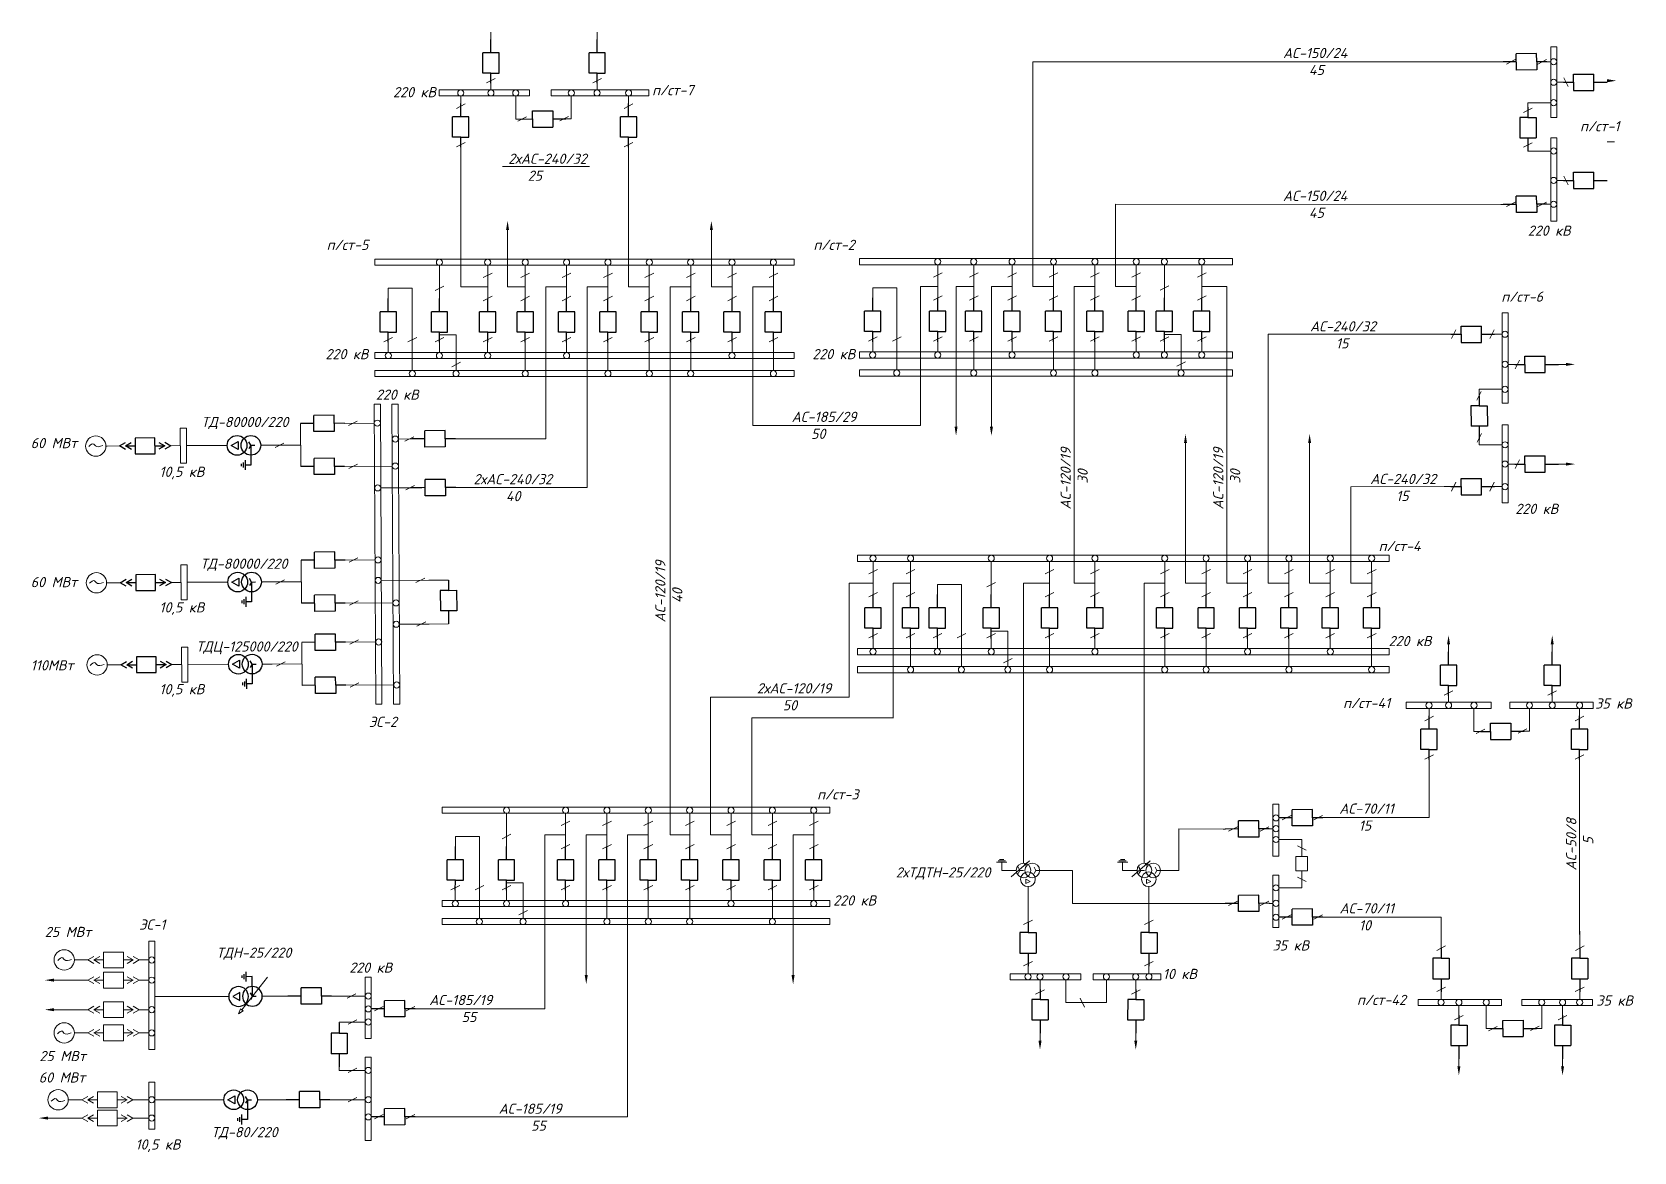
# Model space of a CAD drawing. Header units: millimetres. Extents: x -491 to 2311, y -1641 to -197.
# Drawn here: x -491 to 296, y -1641 to -1091 of the extents above; entities that cross this region are included whole.
import ezdxf

# ---------------------------------------------------------------- set-up
doc = ezdxf.new("R2010")
doc.units = ezdxf.units.MM
for name, color, linetype, lineweight in [('разм.', 7, 'Continuous', 18), ('текст', 6, 'Continuous', 30), ('тонкая', 7, 'Continuous', 20), ('штриховка', 2, 'Continuous', 20)]:
    doc.layers.add(name, color=color, linetype=linetype, lineweight=lineweight)
doc.layers.add('СХЕМА1', color=7, linetype='Continuous')
doc.styles.add('ГОСТ', font='isocpeui.ttf')

msp = doc.modelspace()

# ---------------------------------------------------------------- texts
at = {"color": 18, "lineweight": 15, "true_color": 0x000000, "char_height": 5, "attachment_point": 1, "style": 'ГОСТ'}
for s, insert in [('10,5 кВ', (-428.46, -1304.56)), ('10,5 кВ', (-428.46, -1371.15)), ('10,5 кВ', (-428.46, -1411.31)), ('10 кВ', (64.51, -1551.13))]:
    msp.add_mtext_dynamic_manual_height_columns(s, width=29.4775, gutter_width=12.5, heights=[14.71], dxfattribs=dict(at, insert=insert))
at = {"layer": 'текст', "color": 18, "lineweight": 15, "true_color": 0x000000, "char_height": 5, "attachment_point": 1, "style": 'ГОСТ'}
for s, width, gutter_width, heights, insert in [('АС-150/24\\P    45', 29.0657, 20, [0], (123.53, -1098.92)), ('п/ст-7', 29.4775, 12.5, [14.71], (-186.38, -1117.17)), ('2хАС-240/32\\P   25', 29.0657, 20, [0], (-257.07, -1150.84)), ('АС-150/24\\P    45', 29.0657, 20, [0], (123.53, -1169.05)), ('п/ст-5', 29.4775, 12.5, [14.71], (-346.28, -1193.12)), ('п/ст-2', 29.4775, 12.5, [14.71], (-107.12, -1193.12)), ('п/ст-6', 29.4775, 12.5, [14.71], (230.8, -1218.55)), ('АС-240/32\\P    15', 29.0657, 20, [0], (136.82, -1233.13)), ('220 кВ', 29.0657, 20, [0], (-346.84, -1246.78)), ('220 кВ', 29.0657, 20, [0], (-107.68, -1246.78)), ('220 кВ', 29.0657, 20, [0], (-322.11, -1266.67)), ('ТД-80000/220', 29.0657, 20, [0], (-407.84, -1280.1)), ('АС-185/29\\P   50', 29.0657, 20, [0], (-117.85, -1277.58)), ('60 МВт', 32.6542, 12.5, [14.71], (-491.67, -1290.47)), ('2хАС-240/32\\P     40', 29.0657, 20, [0], (-274.13, -1308.18)), ('АС-240/32\\P    15', 29.0657, 20, [0], (166.4, -1308.06)), ('п/ст-4', 29.4775, 12.5, [14.71], (170.54, -1341.03)), ('ТД-80000/220', 29.0657, 20, [0], (-408.34, -1349.69)), ('60 МВт', 32.6542, 12.5, [14.71], (-491.67, -1358.73)), ('ТДЦ-125000/220', 29.0657, 20, [0], (-410.38, -1390.35)), ('220 кВ', 29.0657, 20, [0], (175.43, -1387.68)), ('110МВт', 32.6542, 12.5, [14.71], (-491.67, -1399.6)), ('2хАС-120/19\\P    50', 29.0657, 20, [0], (-134.95, -1410.88)), ('п/ст-41', 29.4775, 12.5, [14.71], (153.09, -1418.11)), ('35 кВ', 29.0657, 20, [0], (276.93, -1418.33)), ('ЭС-2', 29.4775, 12.5, [14.71], (-325.51, -1427.33)), ('п/ст-3', 29.4775, 12.5, [14.71], (-105.31, -1462.94)), ('АС-70/11\\P   15', 29.0657, 20, [0], (151.19, -1469.96)), ('2хТДТН-25/220', 29.0657, 20, [0], (-66.73, -1501.28)), ('220 кВ', 29.0657, 20, [0], (-97.42, -1515.04)), ('АС-70/11\\P   10', 29.0657, 20, [0], (151.31, -1518.91)), ('ЭС-1', 29.4775, 12.5, [14.71], (-438.36, -1526.89)), ('ТДН-25/220', 29.0657, 20, [0], (-400.42, -1540.7)), ('35 кВ', 29.0657, 20, [0], (118.41, -1537.13)), ('220 кВ', 29.0657, 20, [0], (-335.16, -1548.03)), ('АС-185/19\\P     55', 29.0657, 20, [0], (-295.9, -1563.94)), ('п/ст-42', 29.4775, 12.5, [14.71], (159.9, -1563.87)), ('35 кВ', 29.0657, 20, [0], (277.52, -1564.2)), ('АС-185/19\\P     55', 29.0657, 20, [0], (-261.79, -1617.32)), ('ТД-80/220', 29.0657, 20, [0], (-402.87, -1628.82)), ('10,5 кВ', 29.0657, 20, [0], (-440.21, -1634.88))]:
    msp.add_mtext_dynamic_manual_height_columns(s, width=width, gutter_width=gutter_width, heights=heights, dxfattribs=dict(at, insert=insert))
at = {"layer": 'текст', "lineweight": 15, "char_height": 5, "attachment_point": 1, "style": 'ГОСТ'}
for s, width, gutter_width, heights, insert in [('220 кВ', 29.4775, 12.5, [14.71], (-313.63, -1118.15)), ('п/ст-1', 29.0657, 20, [0], (269.48, -1134.86)), ('220 кВ', 29.4775, 12.5, [14.71], (243.79, -1186.16)), ('220 кВ', 29.4775, 12.5, [14.71], (237.68, -1322.75)), ('25 МВт', 32.6542, 12.5, [14.71], (-484.76, -1530.51)), ('25 МВт', 32.6542, 12.5, [14.71], (-487.39, -1591.45)), ('60 МВт', 32.6542, 12.5, [14.71], (-487.72, -1601.99))]:
    msp.add_mtext_dynamic_manual_height_columns(s, width=width, gutter_width=gutter_width, heights=heights, dxfattribs=dict(at, insert=insert))
at = {"layer": 'текст', "color": 18, "lineweight": 15, "true_color": 0x000000, "char_height": 5, "attachment_point": 1, "rotation": 90, "style": 'ГОСТ'}
for s, insert in [('АС-120/19\\P    30', (14.28, -1325.56)), ('АС-120/19\\P    30', (89.23, -1325.56)), ('АС-120/19\\P   40', (-184.86, -1381.03)), ('АС-50/8\\P    5', (262.66, -1502.82))]:
    msp.add_mtext_dynamic_manual_height_columns(s, width=29.0657, gutter_width=20, heights=[0], dxfattribs=dict(at, insert=insert))

# ---------------------------------------------------------------- blocks, each defined once
blk = doc.blocks.new('Выключатель')
for p, q in [((0, 10), (0, 16.5)), ((-4, 0), (-4, 10)), ((-4, 10), (4, 10)), ((4, 0), (4, 10)), ((0, 0), (-4, 0)), ((0, 0), (4, 0)), ((0, -5), (0, 0))]:
    blk.add_line(p, q)
blk = doc.blocks.new('Треугольник соединение трансформаторных обмоток')
blk.add_lwpolyline([(0, 0), (-1.91, -3.48), (2.06, -3.39)], close=True)
blk = doc.blocks.new('двухобмоточный Т с ГЗН')
for p, q in [((4.84, 0.01), (4.84, 9.69)), ((4.84, 9.69), (7.74, 9.69)), ((7.74, 7.27), (7.74, 12.11)), ((8.71, 8.48), (8.71, 10.9)), ((9.68, 9.09), (9.68, 10.3)), ((4.84, 0.01), (2.9, 0.01)), ((4.84, 0.01), (5.81, 1.69)), ((4.84, 0.01), (5.81, -1.66))]:
    blk.add_line(p, q)
for centre in [(4.84, 0.01), (11.62, 0.01)]:
    blk.add_circle(centre, 4.84)
at = {"xscale": -1, "rotation": 271.3243834776337}
blk.add_blockref('Треугольник соединение трансформаторных обмоток', (14.49, 0.01), dxfattribs=at)
blk = doc.blocks.new('Вводной выключатель')
at = {"color": 7}
for p, q in [((-1.68, -2.9), (0, 0)), ((0, 0), (1.68, -2.9)), ((-3.87, -7.74), (-3.87, -17.42)), ((3.87, -7.74), (-3.87, -7.74)), ((-1.68, -5.81), (0, -2.9)), ((0, -7.74), (0, -2.9)), ((0, -2.9), (1.68, -5.81)), ((3.87, -17.42), (3.87, -7.74)), ((-3.87, -17.42), (3.87, -17.42)), ((0, -22.26), (-1.68, -19.36)), ((0, -25.17), (-1.68, -22.26)), ((0, -22.26), (0, -17.42)), ((1.68, -19.36), (0, -22.26)), ((1.68, -22.26), (0, -25.17))]:
    blk.add_line(p, q, dxfattribs=at)

# ---------------------------------------------------------------- linework, layer by layer
at = {"lineweight": 15}
for p, q in [((-259.81, -1157.17), (-217.15, -1157.17)), ((-433.67, -1590.78), (-433.67, -1537.58)), ((-430.67, -1537.58), (-433.67, -1537.58)), ((-430.67, -1590.78), (-430.67, -1537.58)), ((-430.67, -1590.78), (-430.67, -1537.58)), ((-438.42, -1546.77), (-433.67, -1546.77)), ((-470.22, -1556.69), (-480.23, -1556.69)), ((-438.42, -1556.69), (-433.67, -1556.69)), ((-388, -1571.3), (-375.34, -1555.15)), ((-394.38, -1564.7), (-430.67, -1564.7)), ((-365.32, -1564.51), (-377.93, -1564.59)), ((-343.82, -1564.51), (-327.35, -1564.51)), ((-470.22, -1571.2), (-480.23, -1571.2)), ((-438.42, -1571.2), (-433.67, -1571.2)), ((-388.68, -1570.78), (-389.57, -1573.31)), ((-387.33, -1571.82), (-389.57, -1573.31)), ((-388, -1571.3), (-388.68, -1570.78)), ((-388, -1571.3), (-387.33, -1571.82)), ((-340.13, -1582.8), (-340.13, -1577.26)), ((-340.13, -1577.26), (-327.35, -1577.26)), ((-438.42, -1582.58), (-433.67, -1582.58)), ((-430.67, -1590.78), (-433.67, -1590.78)), ((-340.13, -1592.98), (-340.13, -1601)), ((-340.13, -1601), (-327.35, -1601)), ((-433.67, -1623.9), (-433.67, -1606.74)), ((-433.67, -1606.74), (-430.67, -1606.74)), ((-433.67, -1610.99), (-433.67, -1629.88)), ((-430.67, -1606.74), (-430.67, -1629.88)), ((-441.42, -1615.44), (-433.67, -1615.44)), ((-396.77, -1615.44), (-430.67, -1615.44)), ((-366.14, -1615.44), (-380.32, -1615.44)), ((-346.21, -1615.44), (-327.35, -1615.44)), ((-473.22, -1624.43), (-483.23, -1624.43)), ((-441.42, -1624.43), (-433.67, -1624.43)), ((-433.67, -1629.88), (-430.67, -1629.88))]:
    msp.add_line(p, q, dxfattribs=at)
at = {"color": 18, "lineweight": 15, "true_color": 0x000000}
for p, q in [((-322.96, -1273.88), (-319.9, -1273.86)), ((-322.96, -1273.88), (-322.19, -1421.24)), ((-319.9, -1273.86), (-319.13, -1421.23)), ((-314.23, -1273.83), (-311.16, -1273.81)), ((-314.23, -1273.83), (-313.45, -1421.2)), ((-311.16, -1273.81), (-310.39, -1421.19)), ((-415.18, -1285.69), (-418.18, -1285.71)), ((-418.09, -1302.87), (-418.18, -1285.71)), ((-415.09, -1302.85), (-415.18, -1285.69)), ((-415.09, -1302.85), (-415.18, -1285.69)), ((-359.08, -1283.38), (-358.97, -1304.5)), ((-337.58, -1283.27), (-322.92, -1283.19)), ((-448.05, -1294.39), (-454.69, -1294.42)), ((-454.05, -1294.42), (-454.69, -1294.42)), ((-422.88, -1294.26), (-418.13, -1294.23)), ((-415.13, -1294.22), (-395.12, -1294.12)), ((-373.66, -1294.02), (-378.67, -1294.04)), ((-373.66, -1294.02), (-358.99, -1293.94)), ((-311.07, -1290.96), (-304.49, -1290.93)), ((-415.09, -1302.85), (-418.09, -1302.87)), ((-337.47, -1304.39), (-314.07, -1304.27)), ((-319.69, -1314.99), (-299.52, -1314.86)), ((-282.87, -1314.77), (-218.25, -1314.74)), ((-414.86, -1352.82), (-417.86, -1352.83)), ((-417.77, -1369.99), (-417.86, -1352.83)), ((-358.65, -1371.63), (-358.76, -1350.5)), ((-337.26, -1350.39), (-322.6, -1350.31)), ((-422.57, -1361.38), (-417.82, -1361.36)), ((-414.82, -1361.34), (-394.81, -1361.25)), ((-373.34, -1361.14), (-378.35, -1361.17)), ((-373.34, -1361.14), (-358.68, -1361.07)), ((-296.01, -1360.34), (-319.45, -1360.46)), ((-296.01, -1360.34), (-286.45, -1360.29)), ((-447.74, -1361.51), (-454.37, -1361.55)), ((-453.74, -1361.54), (-454.37, -1361.55)), ((-414.77, -1369.98), (-417.77, -1369.99)), ((-337.15, -1371.52), (-313.71, -1371.39)), ((-295.9, -1381.84), (-310.56, -1381.91)), ((-295.9, -1381.84), (-286.34, -1381.79)), ((-358.45, -1390.82), (-358.34, -1411.95)), ((-336.95, -1390.71), (-322.29, -1390.63)), ((-414.55, -1393.14), (-417.55, -1393.15)), ((-417.46, -1410.31), (-417.55, -1393.15)), ((-414.46, -1410.3), (-414.55, -1393.14)), ((-414.46, -1410.3), (-414.55, -1393.14)), ((-447.43, -1401.83), (-454.06, -1401.87)), ((-453.43, -1401.87), (-454.06, -1401.87)), ((-422.26, -1401.7), (-417.51, -1401.68)), ((-414.51, -1401.66), (-394.5, -1401.57)), ((-373.03, -1401.46), (-378.04, -1401.49)), ((-373.03, -1401.46), (-358.37, -1401.39)), ((-414.46, -1410.3), (-417.46, -1410.31)), ((-336.84, -1411.84), (-313.37, -1411.71)), ((-319.19, -1416.33), (-319.15, -1416.33)), ((-313.45, -1410.1), (-313.51, -1410.1)), ((-322.19, -1421.24), (-319.13, -1421.23)), ((-313.45, -1421.2), (-310.39, -1421.19))]:
    msp.add_line(p, q, dxfattribs=at)
at = {"lineweight": 15}
for centre, radius in [((256.55, -1105.71), 1.5), ((256.55, -1115.76), 1.5), ((-280.4, -1121.03), 1.5), ((-265.59, -1121.03), 1.5), ((-253.36, -1121.03), 1.5), ((-226.08, -1121.03), 1.5), ((-213.4, -1121.03), 1.5), ((-197.96, -1121.03), 1.5), ((256.55, -1125.82), 1.5), ((256.55, -1149.56), 1.5), ((256.55, -1164), 1.5), ((256.55, -1175.68), 1.5), ((-290.85, -1204.15), 1.5), ((-267.17, -1204.15), 1.5), ((-248.74, -1204.15), 1.5), ((-228.41, -1204.15), 1.5), ((-208.09, -1204.15), 1.5), ((-187.76, -1204.15), 1.5), ((-167.44, -1204.15), 1.5), ((-147.12, -1204.15), 1.5), ((-126.79, -1204.15), 1.5), ((-46.07, -1203.88), 1.5), ((-28.38, -1203.88), 1.5), ((-9.52, -1203.88), 1.5), ((10.8, -1203.88), 1.5), ((31.13, -1203.88), 1.5), ((51.45, -1203.88), 1.5), ((65.31, -1203.88), 1.5), ((83.62, -1203.88), 1.5), ((232.68, -1239.51), 1.5), ((-316, -1249.97), 1.5), ((-290.85, -1249.97), 1.5), ((-267.18, -1249.97), 1.5), ((-228.42, -1249.97), 1.5), ((-147.12, -1249.97), 1.5), ((-78.02, -1249.71), 1.5), ((-46.07, -1249.71), 1.5), ((-9.52, -1249.71), 1.5), ((51.45, -1249.71), 1.5), ((65.31, -1249.71), 1.5), ((83.62, -1249.71), 1.5), ((83.62, -1249.71), 1.5), ((-304.19, -1258.81), 1.5), ((-282.69, -1258.81), 1.5), ((-248.74, -1258.81), 1.5), ((-208.09, -1258.81), 1.5), ((-187.77, -1258.81), 1.5), ((-167.44, -1258.81), 1.5), ((-126.79, -1258.81), 1.5), ((-66.21, -1258.55), 1.5), ((-28.39, -1258.55), 1.5), ((10.8, -1258.55), 1.5), ((31.13, -1258.55), 1.5), ((73.48, -1258.55), 1.5), ((232.68, -1254.31), 1.5), ((232.68, -1266.55), 1.5), ((232.68, -1293.82), 1.5), ((232.68, -1303.28), 1.5), ((232.68, -1314.36), 1.5), ((-77.85, -1349.54), 1.5), ((-59.41, -1349.54), 1.5), ((-19.79, -1349.54), 1.5), ((8.85, -1349.54), 1.5), ((31.13, -1349.54), 1.5), ((65.48, -1349.54), 1.5), ((85.8, -1349.54), 1.5), ((106.13, -1349.54), 1.5), ((126.45, -1349.54), 1.5), ((146.78, -1349.54), 1.5), ((167.1, -1349.54), 1.5), ((-77.85, -1395.37), 1.5), ((-46.26, -1395.37), 1.5), ((-19.79, -1395.37), 1.5), ((31.13, -1395.37), 1.5), ((106.13, -1395.37), 1.5), ((146.78, -1395.37), 1.5), ((-59.41, -1404.21), 1.5), ((-34.44, -1404.21), 1.5), ((-11.63, -1404.21), 1.5), ((8.85, -1404.21), 1.5), ((65.48, -1404.21), 1.5), ((85.8, -1404.21), 1.5), ((126.45, -1404.21), 1.5), ((167.1, -1404.21), 1.5), ((-257.92, -1473.25), 1.5), ((-228.9, -1473.25), 1.5), ((-208.58, -1473.25), 1.5), ((-188.25, -1473.25), 1.5), ((-167.93, -1473.25), 1.5), ((-147.6, -1473.25), 1.5), ((-127.28, -1473.25), 1.5), ((-106.96, -1473.25), 1.5), ((-283.07, -1519.07), 1.5), ((-257.92, -1519.07), 1.5), ((-228.9, -1519.07), 1.5), ((-147.61, -1519.07), 1.5), ((-106.96, -1519.07), 1.5), ((-271.25, -1527.92), 1.5), ((-249.75, -1527.92), 1.5), ((-208.58, -1527.92), 1.5), ((-188.25, -1527.92), 1.5), ((-167.93, -1527.92), 1.5), ((-127.28, -1527.92), 1.5), ((-475.22, -1546.77), 5), ((-432.17, -1546.77), 1.5), ((-432.17, -1556.69), 1.5), ((-432.17, -1571.2), 1.5), ((-475.22, -1582.58), 5), ((-432.17, -1582.58), 1.5), ((-478.22, -1615.44), 5), ((-432.17, -1615.44), 1.5), ((-432.17, -1624.43), 1.5)]:
    msp.add_circle(centre, radius, dxfattribs=at)
at = {"color": 18, "lineweight": 15, "true_color": 0x000000}
for centre, radius in [((-321.39, -1283.18), 1.5), ((-459.69, -1294.45), 5), ((-312.57, -1290.99), 1.5), ((-312.54, -1304.29), 1.5), ((-321.19, -1314.98), 1.5), ((-321.04, -1350.33), 1.5), ((-459.37, -1361.57), 5), ((-320.97, -1360.43), 1.5), ((-312.19, -1371.42), 1.5), ((-312.12, -1381.9), 1.5), ((-320.69, -1390.63), 1.5), ((-459.06, -1401.89), 5), ((-311.85, -1411.76), 1.5), ((195.29, -1421.72), 1.5), ((204.87, -1421.72), 1.5), ((217.37, -1421.72), 1.5), ((244.65, -1421.72), 1.5), ((255.8, -1421.72), 1.5), ((269.25, -1421.72), 1.5), ((120.08, -1477.02), 1.5), ((120.08, -1482.32), 1.5), ((120.08, -1487.62), 1.5), ((120.08, -1511.36), 1.5), ((120.08, -1518.97), 1.5), ((120.08, -1525.8), 1.5), ((-1.72, -1555.04), 1.5), ((4.19, -1555.04), 1.5), ((16.94, -1555.04), 1.5), ((36.8, -1555.04), 1.5), ((51.24, -1555.04), 1.5), ((57.67, -1555.04), 1.5), ((-325.85, -1564.51), 1.5), ((-325.85, -1570.81), 1.5), ((201.22, -1567.65), 1.5), ((209.96, -1567.65), 1.5), ((223.41, -1567.65), 1.5), ((250.68, -1567.65), 1.5), ((260.89, -1567.65), 1.5), ((269.31, -1567.65), 1.5), ((-325.85, -1577.26), 1.5), ((-325.85, -1601), 1.5), ((-325.85, -1615.44), 1.5), ((-325.85, -1623.86), 1.5)]:
    msp.add_circle(centre, radius, dxfattribs=at)
for points in [[(-456.29, -1294.23), (-459.9, -1294.29), (-460.63, -1293.43), (-463.08, -1294.66)], [(-455.97, -1361.36), (-459.58, -1361.42), (-460.32, -1360.56), (-462.77, -1361.79)], [(-455.66, -1401.68), (-459.27, -1401.74), (-460.01, -1400.88), (-462.46, -1402.11)]]:
    msp.add_spline(points, degree=3, dxfattribs=at)
at = {"lineweight": 15}
for points in [[(-471.57, -1546.56), (-475.18, -1546.62), (-475.91, -1545.76), (-478.36, -1546.99)], [(-471.79, -1582.61), (-475.39, -1582.67), (-476.13, -1581.81), (-478.58, -1583.04)], [(-474.89, -1615.72), (-478.49, -1615.78), (-479.23, -1614.92), (-481.68, -1616.15)]]:
    msp.add_spline(points, degree=3, dxfattribs=at)
at = {"layer": 'разм.', "lineweight": 15}
for p, q in [((-469.59, -1546.77), (-470.22, -1546.77)), ((-463.59, -1546.77), (-470.22, -1546.77)), ((-463.59, -1556.69), (-470.22, -1556.69)), ((-463.59, -1571.2), (-470.22, -1571.2)), ((-469.59, -1582.58), (-470.22, -1582.58)), ((-463.59, -1582.58), (-470.22, -1582.58)), ((-472.59, -1615.44), (-473.22, -1615.44)), ((-466.59, -1615.44), (-473.22, -1615.44)), ((-466.59, -1624.43), (-473.22, -1624.43))]:
    msp.add_line(p, q, dxfattribs=at)
at = {"layer": 'СХЕМА1', "lineweight": 15}
for p, q in [((233.3, -1106.82), (237.59, -1104.67)), ((248.75, -1106.82), (253.03, -1104.67)), ((-263.44, -1113.9), (-267.72, -1116.04)), ((-211.24, -1113.9), (-215.53, -1116.04)), ((263.68, -1117.92), (261.54, -1113.63)), ((-278.24, -1126.45), (-282.53, -1128.6)), ((-248.05, -1132.77), (-252.33, -1134.91)), ((-227.42, -1132.64), (-231.71, -1134.78)), ((-195.81, -1126.45), (-200.09, -1128.6)), ((241.69, -1130.67), (245.98, -1128.53)), ((-278.25, -1145.31), (-282.53, -1147.45)), ((-195.81, -1145.31), (-200.1, -1147.45)), ((241.69, -1147.62), (245.98, -1145.48)), ((263.68, -1166.15), (261.54, -1161.87)), ((233.3, -1176.79), (237.59, -1174.64)), ((248.75, -1176.79), (253.03, -1174.64)), ((-265.02, -1209.57), (-269.31, -1211.71)), ((-246.58, -1209.57), (-250.87, -1211.71)), ((-226.26, -1209.57), (-230.54, -1211.71)), ((-205.93, -1209.57), (-210.22, -1211.71)), ((-185.61, -1209.57), (-189.9, -1211.71)), ((-165.29, -1209.57), (-169.57, -1211.71)), ((-144.96, -1209.57), (-149.25, -1211.71)), ((-124.64, -1209.57), (-128.92, -1211.71)), ((-43.92, -1209.31), (-48.2, -1211.45)), ((-26.23, -1209.31), (-30.51, -1211.45)), ((-7.37, -1209.31), (-11.65, -1211.45)), ((12.96, -1209.31), (8.67, -1211.45)), ((33.28, -1209.31), (29, -1211.45)), ((53.61, -1209.31), (49.32, -1211.45)), ((85.77, -1209.31), (81.49, -1211.45)), ((-288.7, -1215.98), (-292.99, -1218.12)), ((67.47, -1215.72), (63.18, -1217.86)), ((-265.02, -1220.89), (-269.31, -1223.04)), ((-246.58, -1220.89), (-250.87, -1223.04)), ((-226.26, -1220.89), (-230.54, -1223.04)), ((-205.93, -1220.89), (-210.22, -1223.04)), ((-185.61, -1220.89), (-189.9, -1223.04)), ((-165.29, -1220.89), (-169.57, -1223.04)), ((-144.96, -1220.89), (-149.25, -1223.04)), ((-124.64, -1220.89), (-128.92, -1223.04)), ((-43.92, -1220.63), (-48.2, -1222.78)), ((-26.23, -1220.63), (-30.52, -1222.78)), ((-7.37, -1220.63), (-11.65, -1222.78)), ((12.96, -1220.63), (8.67, -1222.78)), ((33.28, -1220.63), (29, -1222.78)), ((53.61, -1220.63), (49.32, -1222.78)), ((85.77, -1220.63), (81.49, -1222.78)), ((-313.85, -1241.07), (-318.13, -1243.21)), ((-302.04, -1241.07), (-306.33, -1243.21)), ((-288.7, -1241.07), (-292.98, -1243.21)), ((-265.02, -1241.07), (-269.31, -1243.21)), ((-246.58, -1241.07), (-250.87, -1243.21)), ((-226.26, -1241.07), (-230.55, -1243.21)), ((-205.94, -1241.07), (-210.22, -1243.21)), ((-185.61, -1241.07), (-189.9, -1243.21)), ((-165.29, -1241.07), (-169.57, -1243.21)), ((-144.96, -1241.07), (-149.25, -1243.21)), ((-124.64, -1241.07), (-128.92, -1243.21)), ((-75.87, -1240.81), (-80.15, -1242.95)), ((-64.06, -1240.81), (-68.35, -1242.95)), ((-43.92, -1240.81), (-48.2, -1242.95)), ((-26.23, -1240.81), (-30.52, -1242.95)), ((-7.37, -1240.81), (-11.65, -1242.95)), ((12.96, -1240.81), (8.67, -1242.95)), ((33.28, -1240.81), (29, -1242.95)), ((53.61, -1240.81), (49.32, -1242.95)), ((67.47, -1240.81), (63.18, -1242.95)), ((85.77, -1240.81), (81.49, -1242.95)), ((206.25, -1241.66), (208.39, -1237.37)), ((225.1, -1241.67), (227.25, -1237.38)), ((-280.54, -1253.31), (-284.82, -1255.46)), ((75.63, -1253.05), (71.35, -1255.2)), ((237.66, -1256.47), (239.8, -1252.18)), ((218.81, -1271.87), (220.91, -1267.57)), ((218.91, -1292.5), (221, -1288.19)), ((237.66, -1305.43), (239.8, -1301.15)), ((206.25, -1316.51), (208.39, -1312.22)), ((225.1, -1316.52), (227.25, -1312.23)), ((-75.69, -1354.97), (-79.98, -1357.11)), ((-57.25, -1354.97), (-61.54, -1357.11)), ((-17.64, -1361.38), (-21.93, -1363.52)), ((11.01, -1354.97), (6.72, -1357.11)), ((33.29, -1354.97), (29, -1357.11)), ((67.64, -1354.97), (63.35, -1357.11)), ((87.96, -1354.97), (83.67, -1357.11)), ((108.28, -1354.97), (104, -1357.11)), ((128.61, -1354.97), (124.32, -1357.11)), ((148.93, -1354.97), (144.65, -1357.11)), ((169.26, -1354.97), (164.97, -1357.11)), ((-75.69, -1366.29), (-79.98, -1368.43)), ((-57.26, -1366.29), (-61.54, -1368.43)), ((11, -1366.29), (6.72, -1368.43)), ((33.29, -1366.29), (29, -1368.43)), ((67.63, -1366.29), (63.35, -1368.43)), ((87.96, -1366.29), (83.67, -1368.43)), ((108.28, -1366.29), (104, -1368.43)), ((128.61, -1366.29), (124.32, -1368.43)), ((148.93, -1366.29), (144.65, -1368.43)), ((169.26, -1366.29), (164.97, -1368.43)), ((-75.69, -1386.47), (-79.98, -1388.61)), ((-57.26, -1386.47), (-61.54, -1388.61)), ((-44.1, -1386.47), (-48.39, -1388.61)), ((-32.29, -1386.47), (-36.58, -1388.61)), ((-17.64, -1386.47), (-21.92, -1388.61)), ((11, -1386.47), (6.72, -1388.61)), ((33.29, -1386.47), (29, -1388.61)), ((67.63, -1386.47), (63.35, -1388.61)), ((87.96, -1386.47), (83.67, -1388.61)), ((108.28, -1386.47), (104, -1388.61)), ((128.61, -1386.47), (124.32, -1388.61)), ((148.93, -1386.47), (144.65, -1388.61)), ((169.26, -1386.47), (164.97, -1388.61)), ((-9.48, -1398.71), (-13.76, -1400.85)), ((207.03, -1414.59), (202.74, -1416.73)), ((257.95, -1414.59), (253.67, -1416.73)), ((197.45, -1427.14), (193.16, -1429.29)), ((271.41, -1427.14), (267.12, -1429.29)), ((222.69, -1433.46), (218.4, -1435.6)), ((243.31, -1433.33), (239.03, -1435.47)), ((197.44, -1446), (193.16, -1448.14)), ((271.4, -1446), (267.12, -1448.14)), ((-226.75, -1478.67), (-231.03, -1480.82)), ((-206.42, -1478.67), (-210.71, -1480.82)), ((-186.1, -1478.67), (-190.38, -1480.82)), ((-165.77, -1478.67), (-170.06, -1480.82)), ((-145.45, -1478.67), (-149.73, -1480.82)), ((-125.12, -1478.67), (-129.41, -1480.82)), ((-104.8, -1478.67), (-109.09, -1480.82)), ((123.2, -1478.01), (127.49, -1475.86)), ((138.64, -1478.01), (142.93, -1475.86)), ((-255.76, -1485.08), (-260.05, -1487.23)), ((96.83, -1483.49), (101.12, -1481.35)), ((112.28, -1483.49), (116.56, -1481.35)), ((-226.75, -1490), (-231.03, -1492.14)), ((-206.42, -1490), (-210.71, -1492.14)), ((-186.1, -1490), (-190.38, -1492.14)), ((-165.77, -1490), (-170.06, -1492.14)), ((-145.45, -1490), (-149.74, -1492.14)), ((-125.13, -1490), (-129.41, -1492.14)), ((-104.8, -1490), (-109.09, -1492.14)), ((-280.91, -1510.17), (-285.2, -1512.32)), ((-269.1, -1510.17), (-273.39, -1512.32)), ((-255.76, -1510.17), (-260.05, -1512.32)), ((-226.75, -1510.17), (-231.03, -1512.32)), ((-206.42, -1510.17), (-210.71, -1512.32)), ((-186.1, -1510.17), (-190.38, -1512.32)), ((-165.77, -1510.17), (-170.06, -1512.32)), ((-145.45, -1510.17), (-149.74, -1512.32)), ((-125.13, -1510.17), (-129.41, -1512.32)), ((-104.8, -1510.17), (-109.09, -1512.32)), ((96.83, -1520.07), (101.12, -1517.93)), ((112.28, -1520.07), (116.56, -1517.93)), ((-247.6, -1522.42), (-251.88, -1524.56)), ((123.2, -1526.79), (127.49, -1524.65)), ((138.64, -1526.79), (142.93, -1524.65)), ((-3.86, -1529.44), (0.42, -1527.29)), ((55.52, -1529.44), (59.8, -1527.29)), ((199.07, -1542.05), (203.35, -1539.91)), ((267.17, -1542.05), (271.45, -1539.91)), ((-3.87, -1549.61), (0.41, -1547.47)), ((55.51, -1549.61), (59.8, -1547.47)), ((-331.93, -1563.43), (-336.22, -1565.58)), ((2.03, -1563.6), (6.32, -1561.46)), ((49.08, -1563.6), (53.37, -1561.46)), ((199.06, -1562.22), (203.35, -1560.08)), ((267.16, -1562.22), (271.45, -1560.08)), ((-322.73, -1571.81), (-318.45, -1569.66)), ((-307.29, -1571.81), (-303.01, -1569.66)), ((-331.46, -1576.18), (-335.75, -1578.32)), ((207.8, -1576.22), (212.09, -1574.07)), ((228.72, -1579.39), (224.44, -1581.53)), ((249.34, -1579.26), (245.06, -1581.4)), ((258.73, -1576.22), (263.02, -1574.07)), ((-331.46, -1599.92), (-335.75, -1602.06)), ((-331.46, -1614.36), (-335.75, -1616.5)), ((-322.73, -1624.85), (-318.45, -1622.71)), ((-307.29, -1624.85), (-303.01, -1622.71))]:
    msp.add_line(p, q, dxfattribs=at)
at = {"layer": 'СХЕМА1', "color": 18, "lineweight": 15, "true_color": 0x000000}
for p, q in [((-335.51, -1284.32), (-331.23, -1282.18)), ((-307.82, -1292.01), (-303.53, -1289.87)), ((-371.59, -1295.07), (-367.3, -1292.93)), ((-335.4, -1305.45), (-331.11, -1303.3)), ((-307.43, -1315.97), (-303.14, -1313.83)), ((-335.2, -1351.44), (-330.91, -1349.3)), ((-371.27, -1362.2), (-366.99, -1360.05)), ((-302.39, -1361.44), (-298.1, -1359.29)), ((-335.09, -1372.57), (-330.8, -1370.43)), ((-301.9, -1382.93), (-297.61, -1380.79)), ((-334.89, -1391.77), (-330.6, -1389.62)), ((-370.96, -1402.52), (-366.68, -1400.38)), ((-334.78, -1412.89), (-330.49, -1410.75))]:
    msp.add_line(p, q, dxfattribs=at)
at = {"layer": 'СХЕМА1', "lineweight": 15}
for points in [[(282.78, -1115.77), (282.78, -1114.28), (287.25, -1115.03)], [(-256.66, -1188.31), (-258.14, -1188.31), (-257.4, -1183.85)], [(-156.53, -1188.31), (-158.01, -1188.31), (-157.27, -1183.85)], [(262.58, -1255.06), (262.58, -1253.58), (267.05, -1254.32)], [(-37.8, -1284.85), (-36.32, -1284.85), (-37.06, -1289.31)], [(-20.43, -1284.85), (-18.94, -1284.85), (-19.69, -1289.31)], [(76.39, -1292.9), (74.91, -1292.9), (75.65, -1288.44)], [(137.37, -1292.9), (135.88, -1292.9), (136.62, -1288.44)], [(262.58, -1304.03), (262.58, -1302.54), (267.05, -1303.28)], [(205.62, -1391.82), (204.13, -1391.82), (204.88, -1387.36)], [(256.55, -1391.82), (255.06, -1391.82), (255.8, -1387.36)], [(-480.23, -1555.94), (-480.23, -1557.43), (-484.69, -1556.69)], [(-219.49, -1554.21), (-218, -1554.21), (-218.74, -1558.67)], [(-117.87, -1554.21), (-116.38, -1554.21), (-117.12, -1558.67)], [(-480.23, -1570.45), (-480.23, -1571.94), (-484.69, -1571.2)], [(3.44, -1586.37), (4.93, -1586.37), (4.18, -1590.84)], [(50.49, -1586.37), (51.97, -1586.37), (51.23, -1590.84)], [(209.21, -1598.98), (210.7, -1598.98), (209.95, -1603.45)], [(260.14, -1598.98), (261.63, -1598.98), (260.88, -1603.45)], [(-483.23, -1623.68), (-483.23, -1625.17), (-487.69, -1624.43)]]:
    msp.add_solid(points, dxfattribs=at)
at = {"layer": 'текст', "color": 18, "lineweight": 15, "true_color": 0x000000}
msp.add_line((-414.77, -1369.98), (-414.86, -1352.82), dxfattribs=at)
msp.add_line((-414.77, -1369.98), (-414.86, -1352.82), dxfattribs=at)
at = {"layer": 'тонкая', "color": 18, "lineweight": 15, "true_color": 0x000000}
for p, q in [((-54.59, -1284.36), (-136.95, -1284.36)), ((-157.77, -1417.72), (-89.58, -1417.74)), ((-137.44, -1427.89), (-67.97, -1427.96)), ((269.28, -1534.33), (269.28, -1451.63)), ((72.3, -1482.32), (72.3, -1502.83)), ((121.58, -1487.62), (132.78, -1487.62)), ((130.61, -1490.69), (134.89, -1492.83)), ((132.78, -1495.92), (132.78, -1487.62)), ((-17.15, -1498.83), (-12.11, -1498.83)), ((-16.43, -1498.11), (-12.83, -1498.11)), ((-15.71, -1497.39), (-13.55, -1497.39)), ((-14.63, -1502.83), (-14.63, -1498.83)), ((-7.52, -1502.83), (-14.63, -1502.83)), ((-10.06, -1505.98), (-1.03, -1498.12)), ((-6.62, -1501.27), (-5.72, -1502.83)), ((-5.72, -1502.83), (-6.62, -1504.39)), ((-5.72, -1502.83), (-3.92, -1502.83)), ((1.3, -1501.27), (2.2, -1502.83)), ((2.2, -1502.83), (1.3, -1504.39)), ((4, -1502.83), (2.2, -1502.83)), ((4, -1502.83), (20.07, -1502.83)), ((20.07, -1502.83), (20.07, -1518.97)), ((42.23, -1498.83), (47.27, -1498.83)), ((42.95, -1498.11), (46.55, -1498.11)), ((43.67, -1497.39), (45.83, -1497.39)), ((44.75, -1502.83), (44.75, -1498.83)), ((51.86, -1502.83), (44.75, -1502.83)), ((49.32, -1505.98), (58.35, -1498.12)), ((52.76, -1501.27), (53.66, -1502.83)), ((53.66, -1502.83), (52.76, -1504.39)), ((53.66, -1502.83), (55.46, -1502.83)), ((60.68, -1501.27), (61.58, -1502.83)), ((61.58, -1502.83), (60.68, -1504.39)), ((63.38, -1502.83), (61.58, -1502.83)), ((72.3, -1502.83), (63.38, -1502.83)), ((129.92, -1495.92), (129.92, -1503.06)), ((129.92, -1495.92), (135.64, -1495.92)), ((129.92, -1503.06), (135.64, -1503.06)), ((132.78, -1511.36), (132.78, -1503.06)), ((135.64, -1503.06), (135.64, -1495.92)), ((-0.68, -1508.24), (-2.84, -1507.16)), ((-2.84, -1507.16), (-2.84, -1508.24)), ((-2.83, -1509.31), (-2.84, -1507.16)), ((-2.83, -1509.31), (-0.68, -1508.24)), ((58.7, -1508.24), (56.54, -1507.16)), ((56.54, -1507.16), (56.54, -1508.24)), ((56.54, -1509.31), (56.54, -1507.16)), ((56.54, -1509.31), (58.7, -1508.24)), ((130.61, -1506.13), (134.89, -1508.27)), ((121.58, -1511.36), (132.78, -1511.36)), ((16.94, -1556.54), (16.94, -1567.74)), ((36.8, -1556.54), (36.8, -1567.74)), ((23.86, -1565.59), (26, -1569.88)), ((36.8, -1567.74), (16.94, -1567.74))]:
    msp.add_line(p, q, dxfattribs=at)
for centre in [(-3.92, -1502.83), (0.4, -1502.83), (55.46, -1502.83), (59.78, -1502.83), (-1.76, -1507.15), (57.62, -1507.15)]:
    msp.add_circle(centre, 3.6, dxfattribs=at)
for points in [[(-3.72, -1499.67), (-2.94, -1500.57), (-0.64, -1497.78)], [(55.65, -1499.67), (56.44, -1500.57), (58.74, -1497.78)]]:
    msp.add_solid(points, dxfattribs=at)
at = {"layer": 'штриховка', "color": 0, "lineweight": 15}
for p, q in [((-265.59, -1094.8), (-265.59, -1091.13)), ((-213.39, -1094.8), (-213.39, -1091.13)), ((255.05, -1098.35), (255.05, -1133.06)), ((255.05, -1098.35), (258.05, -1098.35)), ((258.05, -1133.06), (258.05, -1098.35)), ((230.61, -1105.82), (0.64, -1105.72)), ((0.64, -1216.05), (0.64, -1105.72)), ((231.68, -1105.82), (230.61, -1105.82)), ((253.18, -1105.71), (255.05, -1105.71)), ((-265.59, -1116.29), (-265.59, -1119.53)), ((-213.4, -1116.29), (-213.4, -1119.53)), ((261.29, -1115.76), (258.05, -1115.76)), ((-290.95, -1119.53), (-246.6, -1119.53)), ((-290.95, -1122.53), (-290.95, -1119.53)), ((-290.95, -1122.53), (-246.6, -1122.53)), ((-280.4, -1126.21), (-280.4, -1122.53)), ((-253.36, -1122.53), (-253.36, -1133.73)), ((-246.6, -1122.53), (-246.6, -1119.53)), ((-235.95, -1119.53), (-188.01, -1119.53)), ((-235.95, -1122.53), (-235.95, -1119.53)), ((-235.95, -1122.53), (-188.01, -1122.53)), ((-226.08, -1122.53), (-226.08, -1133.73)), ((-197.96, -1126.21), (-197.96, -1122.53)), ((-188.01, -1122.53), (-188.01, -1119.53)), ((243.86, -1125.82), (255.05, -1125.83)), ((243.86, -1128.06), (243.86, -1125.82)), ((258.05, -1133.06), (255.05, -1133.06)), ((-253.36, -1133.73), (-253.36, -1133.84)), ((-250.2, -1133.84), (-253.36, -1133.84)), ((-226.08, -1133.73), (-228.7, -1133.73)), ((-280.4, -1147.71), (-280.4, -1150.94)), ((-197.97, -1147.71), (-197.97, -1150.94)), ((255.05, -1184.03), (255.05, -1143.06)), ((258.05, -1143.06), (255.05, -1143.06)), ((258.05, -1184.03), (258.05, -1143.06)), ((282.78, -1144.99), (286.45, -1144.99)), ((-280.4, -1150.94), (-280.37, -1216.31)), ((-197.97, -1150.94), (-197.93, -1216.31)), ((255.05, -1149.56), (243.85, -1149.56)), ((261.29, -1164), (258.05, -1164)), ((230.61, -1175.79), (41.29, -1175.72)), ((41.29, -1216.05), (41.29, -1175.72)), ((231.68, -1175.79), (230.61, -1175.79)), ((253.18, -1175.68), (255.05, -1175.68)), ((-257.41, -1216.31), (-257.41, -1188.31)), ((-157.28, -1216.31), (-157.28, -1188.31)), ((255.05, -1184.03), (258.05, -1184.03)), ((-116.63, -1202.65), (-322.54, -1202.65)), ((-322.54, -1202.65), (-322.54, -1205.65)), ((-116.63, -1202.65), (-116.63, -1205.65)), ((98.72, -1202.38), (-84.56, -1202.38)), ((-84.56, -1202.38), (-84.56, -1205.38)), ((98.72, -1205.38), (98.72, -1202.38)), ((-116.63, -1205.65), (-322.54, -1205.65)), ((-290.85, -1216.97), (-290.85, -1205.65)), ((-267.17, -1216.97), (-267.17, -1205.65)), ((-248.73, -1216.97), (-248.74, -1205.65)), ((-228.41, -1216.97), (-228.41, -1205.65)), ((-208.08, -1216.97), (-208.09, -1205.65)), ((-187.76, -1216.97), (-187.76, -1205.65)), ((-167.44, -1216.97), (-167.44, -1205.65)), ((-147.11, -1216.97), (-147.12, -1205.65)), ((-126.79, -1216.97), (-126.79, -1205.65)), ((98.72, -1205.38), (-84.56, -1205.38)), ((-46.07, -1216.71), (-46.07, -1205.38)), ((-28.38, -1216.71), (-28.38, -1205.38)), ((-9.52, -1216.71), (-9.52, -1205.38)), ((10.81, -1216.71), (10.8, -1205.38)), ((31.13, -1216.71), (31.13, -1205.38)), ((51.46, -1216.71), (51.45, -1205.38)), ((65.32, -1216.71), (65.31, -1205.38)), ((83.62, -1216.71), (83.62, -1205.38)), ((-316, -1221.97), (-316, -1216.97)), ((-304.19, -1216.97), (-316, -1216.97)), ((-304.19, -1257.31), (-304.19, -1216.97)), ((-290.85, -1221.97), (-290.85, -1216.97)), ((-267.17, -1216.31), (-280.37, -1216.31)), ((-267.17, -1221.97), (-267.17, -1216.97)), ((-248.73, -1216.31), (-257.41, -1216.31)), ((-248.73, -1221.97), (-248.73, -1216.97)), ((-238.57, -1216.31), (-238.58, -1290.81)), ((-228.41, -1216.31), (-238.57, -1216.31)), ((-228.41, -1221.97), (-228.41, -1216.97)), ((-208.08, -1216.31), (-218.25, -1216.31)), ((-218.25, -1216.31), (-218.25, -1314.74)), ((-208.08, -1221.97), (-208.08, -1216.97)), ((-187.76, -1216.31), (-197.93, -1216.31)), ((-187.76, -1221.97), (-187.76, -1216.97)), ((-167.44, -1216.31), (-177.6, -1216.31)), ((-177.6, -1485.41), (-177.6, -1216.31)), ((-167.44, -1221.97), (-167.44, -1216.97)), ((-147.11, -1216.31), (-157.28, -1216.31)), ((-147.11, -1221.97), (-147.11, -1216.97)), ((-126.79, -1216.31), (-136.95, -1216.31)), ((-136.95, -1216.31), (-136.95, -1284.36)), ((-126.79, -1221.97), (-126.79, -1216.97)), ((-78.02, -1221.71), (-78.02, -1216.71)), ((-66.21, -1216.71), (-78.02, -1216.71)), ((-66.21, -1257.05), (-66.21, -1216.71)), ((-46.07, -1216.05), (-54.59, -1216.05)), ((-46.07, -1221.71), (-46.07, -1216.71)), ((-37.05, -1216.05), (-37.06, -1274.68)), ((-28.38, -1216.05), (-37.05, -1216.05)), ((-28.38, -1221.71), (-28.38, -1216.71)), ((-19.68, -1216.05), (-19.69, -1274.68)), ((-9.52, -1216.05), (-19.68, -1216.05)), ((-9.52, -1221.71), (-9.52, -1216.71)), ((10.81, -1216.05), (0.64, -1216.05)), ((10.81, -1221.71), (10.81, -1216.71)), ((31.13, -1216.05), (20.97, -1216.05)), ((20.97, -1361.7), (20.97, -1216.05)), ((31.13, -1221.71), (31.13, -1216.71)), ((51.46, -1216.05), (41.29, -1216.05)), ((51.46, -1221.71), (51.46, -1216.71)), ((65.32, -1221.71), (65.32, -1216.71)), ((95.96, -1216.05), (83.62, -1216.05)), ((83.62, -1221.71), (83.62, -1216.71)), ((95.97, -1361.7), (95.96, -1216.05)), ((231.18, -1228.96), (231.18, -1273.3)), ((231.18, -1228.96), (234.18, -1228.96)), ((234.18, -1228.96), (234.18, -1273.3)), ((-282.69, -1239.86), (-290.85, -1239.86)), ((-282.69, -1248.47), (-282.69, -1239.86)), ((-78.02, -1248.21), (-78.02, -1243.21)), ((-46.07, -1248.21), (-46.07, -1243.21)), ((-28.39, -1248.21), (-28.39, -1243.21)), ((-9.52, -1248.21), (-9.52, -1243.21)), ((10.8, -1248.21), (10.8, -1243.21)), ((31.13, -1257.05), (31.13, -1243.21)), ((51.45, -1248.21), (51.45, -1239.37)), ((51.45, -1248.21), (51.45, -1243.21)), ((73.48, -1239.6), (65.31, -1239.6)), ((65.31, -1248.21), (65.31, -1243.21)), ((73.48, -1248.21), (73.48, -1239.6)), ((83.62, -1248.21), (83.62, -1243.21)), ((202.77, -1239.5), (116.28, -1239.54)), ((116.29, -1361.7), (116.28, -1239.54)), ((206.01, -1239.5), (202.77, -1239.5)), ((227.5, -1239.51), (231.18, -1239.51)), ((-322.55, -1248.47), (-322.55, -1251.47)), ((-116.63, -1248.47), (-322.54, -1248.47)), ((-316, -1248.47), (-316, -1243.47)), ((-290.85, -1248.47), (-290.85, -1243.47)), ((-282.69, -1257.31), (-282.69, -1248.47)), ((-267.18, -1248.47), (-267.18, -1243.47)), ((-248.74, -1248.47), (-248.74, -1243.47)), ((-248.74, -1257.31), (-248.74, -1248.47)), ((-228.42, -1248.47), (-228.42, -1243.47)), ((-208.09, -1248.47), (-208.09, -1243.47)), ((-208.09, -1257.31), (-208.09, -1248.47)), ((-187.77, -1257.31), (-187.77, -1243.47)), ((-167.44, -1248.47), (-167.44, -1243.47)), ((-167.44, -1257.31), (-167.44, -1248.47)), ((-147.12, -1248.47), (-147.12, -1243.47)), ((-126.79, -1248.47), (-126.79, -1243.47)), ((-126.79, -1257.31), (-126.79, -1248.47)), ((-116.63, -1248.47), (-116.63, -1251.47)), ((-84.56, -1248.21), (-84.56, -1251.21)), ((98.72, -1248.21), (-84.56, -1248.21)), ((98.72, -1251.21), (-84.56, -1251.21)), ((-28.39, -1257.05), (-28.39, -1248.21)), ((10.8, -1257.05), (10.8, -1248.21)), ((73.48, -1257.05), (73.48, -1248.21)), ((98.72, -1248.21), (98.72, -1251.21)), ((-322.55, -1257.31), (-322.55, -1260.31)), ((-116.63, -1257.31), (-322.55, -1257.31)), ((-116.63, -1251.47), (-322.54, -1251.47)), ((-116.63, -1257.31), (-116.63, -1260.31)), ((-84.56, -1257.05), (-84.56, -1260.05)), ((98.72, -1257.05), (-84.56, -1257.05)), ((98.72, -1257.05), (98.72, -1260.05)), ((237.42, -1254.31), (234.18, -1254.31)), ((258.92, -1254.32), (262.58, -1254.32)), ((-116.63, -1260.31), (-322.55, -1260.31)), ((98.72, -1260.05), (-84.56, -1260.05)), ((219.87, -1269.71), (219.87, -1266.55)), ((219.98, -1266.55), (219.87, -1266.55)), ((231.18, -1266.55), (219.98, -1266.55)), ((-37.06, -1274.68), (-37.06, -1284.85)), ((-19.69, -1274.68), (-19.69, -1284.85)), ((231.18, -1273.3), (234.18, -1273.3)), ((231.18, -1283.96), (231.18, -1322.28)), ((231.18, -1283.96), (234.18, -1283.96)), ((234.18, -1283.96), (234.18, -1322.28)), ((75.65, -1303.07), (75.65, -1292.9)), ((136.62, -1303.07), (136.62, -1292.9)), ((219.98, -1293.82), (219.98, -1291.21)), ((231.18, -1293.82), (219.98, -1293.82)), ((75.64, -1361.7), (75.65, -1303.07)), ((136.62, -1361.7), (136.62, -1303.07)), ((237.42, -1303.28), (234.18, -1303.28)), ((258.92, -1303.28), (262.58, -1303.28)), ((202.77, -1314.35), (156.94, -1314.39)), ((156.94, -1361.7), (156.94, -1314.39)), ((206.01, -1314.35), (202.77, -1314.35)), ((227.5, -1314.36), (231.18, -1314.36)), ((231.18, -1322.28), (234.18, -1322.28)), ((175.72, -1348.04), (-85.44, -1348.04)), ((-85.44, -1348.04), (-85.44, -1351.04)), ((175.72, -1351.04), (-85.44, -1351.04)), ((-77.84, -1362.36), (-77.85, -1351.04)), ((-59.4, -1362.36), (-59.41, -1351.04)), ((-19.79, -1362.36), (-19.79, -1351.04)), ((8.86, -1362.36), (8.85, -1351.04)), ((31.14, -1362.36), (31.13, -1351.04)), ((65.48, -1362.36), (65.48, -1351.04)), ((85.81, -1362.36), (85.8, -1351.04)), ((106.13, -1362.36), (106.13, -1351.04)), ((126.46, -1362.36), (126.45, -1351.04)), ((146.78, -1362.36), (146.78, -1351.04)), ((167.11, -1362.36), (167.1, -1351.04)), ((175.72, -1348.04), (175.72, -1351.04)), ((-77.84, -1361.7), (-89.58, -1361.7)), ((-89.58, -1361.7), (-89.58, -1417.74)), ((-77.84, -1367.37), (-77.84, -1362.36)), ((-59.4, -1361.7), (-67.97, -1361.7)), ((-59.4, -1367.37), (-59.4, -1362.36)), ((-46.25, -1367.37), (-46.25, -1362.36)), ((-34.44, -1362.36), (-46.25, -1362.36)), ((-34.44, -1402.71), (-34.44, -1362.36)), ((-19.79, -1367.37), (-19.79, -1362.36)), ((8.86, -1361.7), (-3.92, -1361.7)), ((-3.92, -1361.7), (-3.92, -1499.23)), ((8.86, -1367.37), (8.86, -1362.36)), ((31.14, -1361.7), (20.97, -1361.7)), ((31.14, -1367.37), (31.14, -1362.36)), ((65.48, -1361.7), (55.34, -1361.7)), ((65.48, -1367.37), (65.48, -1362.36)), ((85.81, -1361.7), (75.64, -1361.7)), ((85.81, -1367.37), (85.81, -1362.36)), ((106.13, -1361.7), (95.97, -1361.7)), ((106.13, -1367.37), (106.13, -1362.36)), ((126.46, -1361.7), (116.29, -1361.7)), ((126.46, -1367.37), (126.46, -1362.36)), ((146.78, -1361.7), (136.62, -1361.7)), ((146.78, -1367.37), (146.78, -1362.36)), ((167.11, -1361.7), (156.94, -1361.7)), ((167.11, -1367.37), (167.11, -1362.36)), ((-77.85, -1393.87), (-77.85, -1388.86)), ((-59.41, -1393.87), (-59.41, -1388.86)), ((-46.26, -1393.87), (-46.25, -1388.86)), ((-11.63, -1385.26), (-19.79, -1385.25)), ((-19.79, -1393.87), (-19.79, -1388.86)), ((-11.63, -1393.87), (-11.63, -1385.26)), ((8.85, -1393.87), (8.85, -1388.86)), ((31.13, -1393.87), (31.13, -1388.86)), ((65.48, -1402.71), (65.48, -1388.86)), ((85.8, -1393.87), (85.8, -1388.86)), ((106.13, -1393.87), (106.13, -1388.86)), ((126.45, -1393.87), (126.45, -1388.86)), ((146.78, -1393.87), (146.78, -1388.86)), ((167.1, -1393.87), (167.1, -1388.86)), ((204.88, -1395.49), (204.88, -1391.82)), ((255.8, -1395.49), (255.8, -1391.82)), ((-85.45, -1393.87), (-85.45, -1396.87)), ((175.72, -1393.87), (-85.44, -1393.87)), ((175.72, -1396.87), (-85.44, -1396.87)), ((-59.41, -1402.71), (-59.41, -1393.87)), ((-11.63, -1402.71), (-11.63, -1393.87)), ((8.85, -1402.71), (8.85, -1393.87)), ((85.8, -1402.71), (85.8, -1393.87)), ((126.45, -1402.71), (126.45, -1393.87)), ((167.1, -1402.71), (167.1, -1393.87)), ((175.72, -1393.87), (175.72, -1396.87)), ((-85.45, -1402.71), (-85.45, -1405.71)), ((175.72, -1402.71), (-85.44, -1402.71)), ((175.72, -1405.71), (-85.44, -1405.71)), ((175.72, -1402.71), (175.72, -1405.71)), ((-157.76, -1485.41), (-157.77, -1417.72)), ((195.29, -1426.9), (195.29, -1423.22)), ((204.87, -1416.98), (204.87, -1420.22)), ((217.37, -1423.22), (217.37, -1434.42)), ((244.65, -1423.22), (244.65, -1434.42)), ((255.8, -1416.98), (255.8, -1420.22)), ((269.25, -1426.9), (269.25, -1423.22)), ((-137.44, -1485.41), (-137.44, -1427.89)), ((217.37, -1434.42), (217.37, -1434.53)), ((220.53, -1434.53), (217.37, -1434.53)), ((244.65, -1434.42), (242.03, -1434.42)), ((195.29, -1448.4), (195.29, -1476.9)), ((269.25, -1448.4), (269.25, -1451.63)), ((-99.1, -1471.75), (-289.61, -1471.75)), ((-289.61, -1471.75), (-289.61, -1474.75)), ((-99.1, -1474.75), (-289.61, -1474.75)), ((-257.91, -1486.07), (-257.92, -1474.75)), ((-228.9, -1486.07), (-228.9, -1474.75)), ((-208.57, -1486.07), (-208.58, -1474.75)), ((-188.25, -1486.07), (-188.25, -1474.75)), ((-167.92, -1486.07), (-167.93, -1474.75)), ((-147.6, -1486.07), (-147.6, -1474.75)), ((-127.27, -1486.07), (-127.28, -1474.75)), ((-106.95, -1486.07), (-106.96, -1474.75)), ((-99.1, -1474.75), (-99.1, -1471.75)), ((143.08, -1476.9), (195.29, -1476.9)), ((-283.06, -1491.07), (-283.06, -1486.07)), ((-271.25, -1486.07), (-283.06, -1486.07)), ((-271.25, -1526.42), (-271.25, -1486.07)), ((-257.91, -1491.07), (-257.91, -1486.07)), ((-239.06, -1485.41), (-239.07, -1570.7)), ((-228.9, -1485.41), (-239.06, -1485.41)), ((-228.9, -1491.07), (-228.9, -1486.07)), ((-208.57, -1485.41), (-218.74, -1485.41)), ((-218.74, -1485.41), (-218.74, -1544.05)), ((-208.57, -1491.07), (-208.57, -1486.07)), ((-198.41, -1485.41), (-198.42, -1623.86)), ((-188.25, -1485.41), (-198.41, -1485.41)), ((-188.25, -1491.07), (-188.25, -1486.07)), ((-167.92, -1485.41), (-177.6, -1485.41)), ((-167.92, -1491.07), (-167.92, -1486.07)), ((-147.6, -1485.41), (-157.76, -1485.41)), ((-147.6, -1491.07), (-147.6, -1486.07)), ((-127.27, -1485.41), (-137.44, -1485.41)), ((-127.27, -1491.07), (-127.27, -1486.07)), ((-106.95, -1485.41), (-117.12, -1485.41)), ((-117.12, -1485.41), (-117.12, -1544.05)), ((-106.95, -1491.07), (-106.95, -1486.07)), ((95.22, -1482.5), (94.14, -1482.5)), ((116.71, -1482.39), (118.58, -1482.39)), ((-249.75, -1508.96), (-257.92, -1508.96)), ((-249.75, -1517.57), (-249.75, -1508.96)), ((-1.71, -1528.36), (-1.71, -1510.75)), ((57.67, -1528.36), (57.67, -1510.75)), ((-289.61, -1517.57), (-289.61, -1520.57)), ((-99.1, -1517.57), (-289.61, -1517.57)), ((-283.07, -1517.57), (-283.07, -1512.57)), ((-257.92, -1517.57), (-257.92, -1512.57)), ((-249.75, -1526.42), (-249.75, -1517.57)), ((-228.9, -1517.57), (-228.9, -1512.57)), ((-208.58, -1517.57), (-208.58, -1512.57)), ((-208.58, -1526.42), (-208.58, -1517.57)), ((-188.25, -1526.42), (-188.25, -1512.57)), ((-167.93, -1517.57), (-167.93, -1512.57)), ((-167.93, -1526.42), (-167.93, -1517.57)), ((-147.61, -1517.57), (-147.61, -1512.57)), ((-127.28, -1517.57), (-127.28, -1512.57)), ((-127.28, -1526.42), (-127.28, -1517.57)), ((-106.96, -1517.57), (-106.96, -1512.57)), ((-99.1, -1517.57), (-99.1, -1520.57)), ((-99.1, -1520.57), (-289.61, -1520.57)), ((-289.61, -1526.42), (-289.61, -1529.42)), ((-99.1, -1526.42), (-289.61, -1526.42)), ((-99.1, -1526.42), (-99.1, -1529.42)), ((116.71, -1518.97), (118.58, -1518.97)), ((143.08, -1525.69), (201.19, -1525.69)), ((201.22, -1540.97), (201.19, -1525.69)), ((-99.1, -1529.42), (-289.61, -1529.42)), ((269.32, -1540.97), (269.32, -1532.64)), ((-218.74, -1544.05), (-218.74, -1554.21)), ((-117.12, -1544.05), (-117.12, -1554.21)), ((-1.72, -1549.86), (-1.72, -1553.54)), ((57.67, -1549.86), (57.67, -1553.54)), ((4.19, -1561.21), (4.19, -1556.54)), ((51.24, -1561.21), (51.24, -1556.54)), ((201.22, -1562.47), (201.22, -1566.15)), ((269.31, -1562.47), (269.31, -1566.15)), ((-302.85, -1570.7), (-300.99, -1570.7)), ((209.96, -1573.82), (209.96, -1569.15)), ((223.41, -1569.15), (223.41, -1580.35)), ((250.68, -1569.15), (250.68, -1580.35)), ((260.89, -1573.82), (260.89, -1569.15)), ((4.18, -1576.21), (4.18, -1586.37)), ((223.41, -1580.35), (223.41, -1580.46)), ((226.57, -1580.46), (223.41, -1580.46)), ((250.68, -1580.35), (248.06, -1580.35)), ((51.23, -1582.71), (51.23, -1586.37)), ((209.95, -1595.32), (209.95, -1598.98)), ((260.88, -1595.32), (260.88, -1598.98)), ((-302.85, -1623.74), (-300.99, -1623.74))]:
    msp.add_line(p, q, dxfattribs=at)
at = {"layer": 'штриховка', "color": 18, "lineweight": 15, "true_color": 0x000000}
for p, q in [((-54.59, -1216.05), (-54.61, -1284.36)), ((-283, -1290.81), (-238.58, -1290.81)), ((-67.97, -1361.7), (-67.97, -1427.98)), ((55.34, -1361.7), (55.34, -1499.23)), ((225.81, -1420.22), (184.03, -1420.22)), ((184.03, -1420.22), (184.03, -1423.22)), ((225.81, -1423.22), (184.03, -1423.22)), ((225.81, -1420.22), (225.81, -1423.22)), ((275.89, -1420.22), (234.92, -1420.22)), ((234.92, -1420.22), (234.92, -1423.22)), ((275.89, -1423.22), (234.92, -1423.22)), ((275.89, -1420.22), (275.89, -1423.22)), ((118.58, -1495.75), (118.58, -1470.29)), ((121.58, -1470.29), (118.58, -1470.29)), ((121.58, -1495.75), (121.58, -1470.29)), ((72.3, -1482.32), (94.14, -1482.5)), ((121.58, -1495.75), (118.58, -1495.75)), ((118.58, -1530.9), (118.58, -1505.09)), ((121.58, -1505.09), (118.58, -1505.09)), ((121.58, -1530.9), (121.58, -1505.09)), ((95.22, -1519.08), (20.07, -1518.97)), ((121.58, -1530.9), (118.58, -1530.9)), ((-327.35, -1585.39), (-327.35, -1555.18)), ((-324.35, -1555.18), (-327.35, -1555.18)), ((-324.35, -1585.39), (-324.35, -1555.18)), ((24.18, -1553.54), (-10.54, -1553.54)), ((-10.54, -1553.54), (-10.54, -1556.54)), ((24.18, -1556.54), (-10.54, -1556.54)), ((24.18, -1553.54), (24.18, -1556.54)), ((63.54, -1553.54), (30.3, -1553.54)), ((30.3, -1553.54), (30.3, -1556.54)), ((63.54, -1556.54), (30.3, -1556.54)), ((63.54, -1553.54), (63.54, -1556.54)), ((-300.99, -1570.7), (-239.07, -1570.7)), ((230.9, -1566.15), (189.93, -1566.15)), ((189.93, -1566.15), (189.93, -1569.15)), ((230.9, -1569.15), (189.93, -1569.15)), ((230.9, -1566.15), (230.9, -1569.15)), ((240.9, -1566.15), (240.9, -1569.15)), ((275.61, -1566.15), (240.9, -1566.15)), ((275.61, -1569.15), (240.9, -1569.15)), ((275.61, -1566.15), (275.61, -1569.15)), ((-324.35, -1585.39), (-327.35, -1585.39)), ((-327.35, -1635.47), (-327.35, -1594.5)), ((-324.35, -1594.5), (-327.35, -1594.5)), ((-324.35, -1635.47), (-324.35, -1594.5)), ((-300.99, -1623.74), (-267.81, -1623.86)), ((-267.81, -1623.86), (-198.42, -1623.86)), ((-324.35, -1635.47), (-327.35, -1635.47))]:
    msp.add_line(p, q, dxfattribs=at)

# ---------------------------------------------------------------- block references
at = {"lineweight": 15, "xscale": -1}
for name, p, rotation in [('Выключатель', (-265.59, -1111.29), 359.9830018169337), ('Выключатель', (-213.39, -1111.29), 359.9830018169337), ('Выключатель', (266.29, -1115.77), 269.9830018169337), ('Выключатель', (-280.4, -1142.71), 359.9830018169337), ('Выключатель', (-197.97, -1142.71), 359.9830018169337), ('Выключатель', (243.85, -1133.06), 179.9830018169337), ('Выключатель', (266.29, -1164), 269.9830018169337), ('Выключатель', (-316, -1238.47), 359.9830018169337), ('Выключатель', (-290.85, -1238.47), 359.9830018169337), ('Выключатель', (-267.17, -1238.47), 359.9830018169337), ('Выключатель', (-248.74, -1238.47), 359.9830018169337), ('Выключатель', (-228.41, -1238.47), 359.9830018169337), ('Выключатель', (-208.09, -1238.47), 359.9830018169337), ('Выключатель', (-187.76, -1238.47), 359.9830018169337), ('Выключатель', (-167.44, -1238.47), 359.9830018169337), ('Выключатель', (-147.12, -1238.47), 359.9830018169337), ('Выключатель', (-126.79, -1238.47), 359.9830018169337), ('Выключатель', (-78.02, -1238.21), 359.9830018169337), ('Выключатель', (-46.07, -1238.21), 359.9830018169337), ('Выключатель', (-28.38, -1238.21), 359.9830018169337), ('Выключатель', (-9.52, -1238.21), 359.9830018169337), ('Выключатель', (10.8, -1238.21), 359.9830018169337), ('Выключатель', (31.13, -1238.21), 359.9830018169337), ('Выключатель', (51.45, -1238.21), 359.9830018169337), ('Выключатель', (65.31, -1238.21), 359.9830018169337), ('Выключатель', (83.62, -1238.21), 359.9830018169337), ('Выключатель', (211.01, -1239.51), 269.9830018169337), ('Выключатель', (242.42, -1254.32), 269.9830018169337), ('Выключатель', (242.42, -1303.28), 269.9830018169337), ('Выключатель', (211.01, -1314.36), 269.9830018169337), ('Выключатель', (-77.85, -1383.86), 359.9830018169337), ('Выключатель', (-59.41, -1383.86), 359.9830018169337), ('Выключатель', (-46.25, -1383.86), 359.9830018169337), ('Выключатель', (-19.79, -1383.86), 359.9830018169337), ('Выключатель', (8.85, -1383.86), 359.9830018169337), ('Выключатель', (31.13, -1383.86), 359.9830018169337), ('Выключатель', (65.48, -1383.86), 359.9830018169337), ('Выключатель', (85.8, -1383.86), 359.9830018169337), ('Выключатель', (106.13, -1383.86), 359.9830018169337), ('Выключатель', (126.45, -1383.86), 359.9830018169337), ('Выключатель', (146.78, -1383.86), 359.9830018169337), ('Выключатель', (167.1, -1383.86), 359.9830018169337), ('Выключатель', (204.87, -1411.98), 359.9830018169337), ('Выключатель', (255.8, -1411.98), 359.9830018169337), ('Выключатель', (195.29, -1443.4), 359.9830018169337), ('Выключатель', (269.25, -1443.4), 359.9830018169337), ('Выключатель', (-283.06, -1507.57), 359.9830018169337), ('Выключатель', (-257.92, -1507.57), 359.9830018169337), ('Выключатель', (-228.9, -1507.57), 359.9830018169337), ('Выключатель', (-208.58, -1507.57), 359.9830018169337), ('Выключатель', (-188.25, -1507.57), 359.9830018169337), ('Выключатель', (-167.93, -1507.57), 359.9830018169337), ('Выключатель', (-147.6, -1507.57), 359.9830018169337), ('Выключатель', (-127.28, -1507.57), 359.9830018169337), ('Выключатель', (-106.96, -1507.57), 359.9830018169337), ('Выключатель', (-1.71, -1533.36), 179.9830018169337), ('Выключатель', (57.67, -1533.36), 179.9830018169337), ('Выключатель', (201.22, -1545.97), 179.9830018169337), ('Выключатель', (269.32, -1545.97), 179.9830018169337), ('двухобмоточный Т с ГЗН', (-377.93, -1564.58), 0.7398492161428915), ('Выключатель', (4.19, -1566.21), 179.9830018169337), ('Выключатель', (51.24, -1566.21), 179.9830018169337), ('Выключатель', (209.96, -1578.82), 179.9830018169337), ('Выключатель', (260.89, -1578.82), 179.9830018169337)]:
    msp.add_blockref(name, p, dxfattribs=dict(at, rotation=rotation))
at = {"lineweight": 15}
for name, p, rotation in [('Выключатель', (248.18, -1105.74), 90.30043506488984), ('Выключатель', (-245.2, -1133.82), 270.3004350648898), ('Выключатель', (248.18, -1175.71), 90.30043506488984), ('Выключатель', (219.9, -1274.71), 180.3004350648897), ('Выключатель', (225.53, -1434.51), 270.3004350648898), ('Выключатель', (111.71, -1482.41), 90.30043506488984), ('Выключатель', (138.08, -1476.93), 90.30043506488984), ('Выключатель', (111.71, -1518.99), 90.30043506488984), ('Выключатель', (138.08, -1525.71), 90.30043506488984), ('Выключатель', (-348.82, -1564.51), 89.99999999999999), ('Выключатель', (-307.85, -1570.73), 90.30043506488984), ('Выключатель', (-340.13, -1582.8), 180), ('Выключатель', (231.57, -1580.44), 270.3004350648898), ('двухобмоточный Т с ГЗН', (-380.32, -1615.42), 180), ('Выключатель', (-349.64, -1615.44), 89.99999999999999), ('Выключатель', (-307.85, -1623.77), 90.30043506488984)]:
    msp.add_blockref(name, p, dxfattribs=dict(at, rotation=rotation))
at = {"color": 18, "lineweight": 15, "true_color": 0x000000}
for name, p, rotation in [('Выключатель', (-342.58, -1283.29), 90.30043506488984), ('Вводной выключатель', (-422.88, -1294.26), 270.3004350648898), ('двухобмоточный Т с ГЗН', (-378.67, -1294.03), 180.3004350648947), ('Выключатель', (-288, -1290.84), 90.30043506488984), ('Выключатель', (-342.47, -1304.42), 90.30043506488984), ('Выключатель', (-287.87, -1314.8), 90.30043506488984), ('Выключатель', (-342.26, -1350.42), 90.30043506488984), ('Вводной выключатель', (-422.57, -1361.38), 270.3004350648898), ('двухобмоточный Т с ГЗН', (-378.35, -1361.15), 180.3004350648947), ('Выключатель', (-286.43, -1365.29), 180.3004350648897), ('Выключатель', (-342.15, -1371.54), 90.30043506488984), ('Выключатель', (-341.95, -1390.74), 90.30043506488984), ('Вводной выключатель', (-422.26, -1401.7), 270.3004350648898), ('двухобмоточный Т с ГЗН', (-378.04, -1401.47), 180.3004350648947), ('Выключатель', (-341.84, -1411.86), 90.30043506488984)]:
    msp.add_blockref(name, p, dxfattribs=dict(at, rotation=rotation))
at = {"layer": 'разм.', "lineweight": 15, "rotation": 270}
for p in [(-438.42, -1546.77), (-438.42, -1556.69), (-438.42, -1571.2), (-438.42, -1582.58), (-441.42, -1615.44), (-441.42, -1624.43)]:
    msp.add_blockref('Вводной выключатель', p, dxfattribs=at)

msp.set_redraw_order([(e.dxf.handle, doc.entitydb.next_handle()) for e in msp.query("TEXT MTEXT ATTDEF DIMENSION ARC_DIMENSION")])  # texts and dimensions are drawn at this point

doc.saveas('drawing.dxf')
